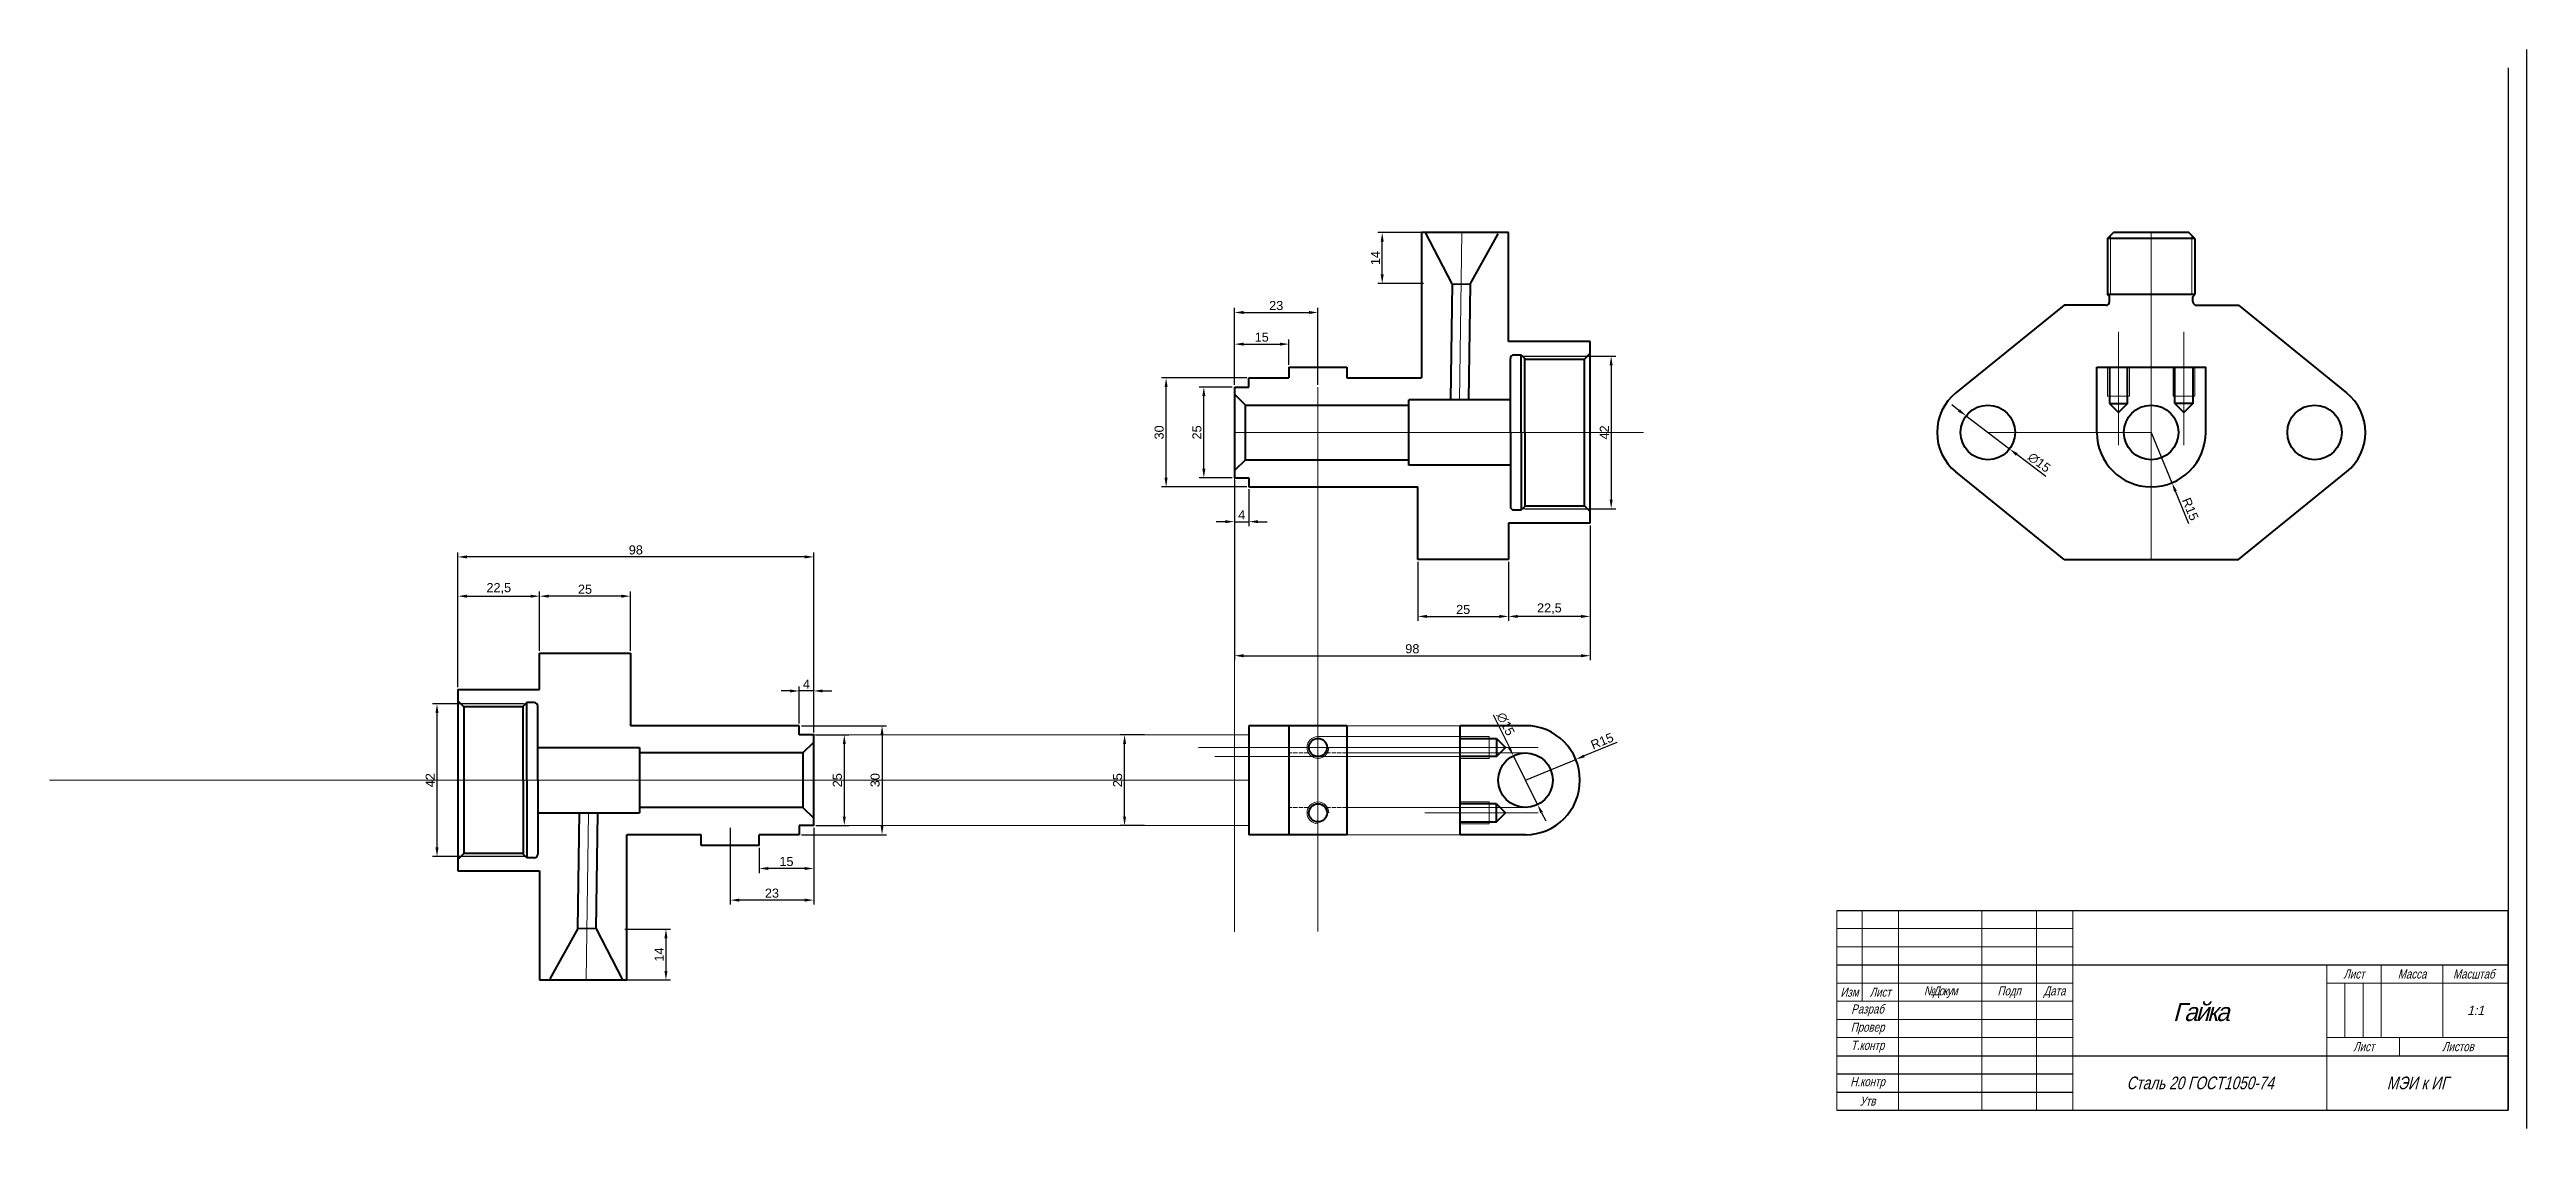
# Model space of a CAD drawing. Header units: millimetres. Extents: x 4220 to 12981, y 2004 to 7022.
# Drawn here: x 4220 to 4902, y 2004 to 2301 of the extents above; entities that cross this region are included whole.
import ezdxf

# ---------------------------------------------------------------- set-up
doc = ezdxf.new("R2010")
doc.units = ezdxf.units.MM
doc.linetypes.add('ACAD_ISO02W100', pattern=[15, 12, -3])
doc.styles.get("Standard").update_dxf_attribs({"font": 'arial.ttf'})
doc.dimstyles.new('ISO-25', dxfattribs={"dimtxt": 2.5, "dimasz": 2.5, "dimexe": 1.25, "dimexo": 0.625, "dimtad": 1, "dimtxsty": 'Standard', "dimcen": 2.5, "dimadec": 0, "dimazin": 0, "dimtfac": 1, "dimtmove": 0, "dimatfit": 3, "dimfxl": 1, "dimarcsym": 0})

msp = doc.modelspace()

# ---------------------------------------------------------------- texts
at = {"lineweight": 9, "attachment_point": 5}
for s, width, insert, char_height in [('{\\Ftxt|c204;\\Q15;\\W0.8;Лист}', 15, (4854.333, 2046.316), 2.5), ('{\\Ftxt|c204;\\Q15;\\W0.8;Масса}', 17, (4870.333, 2046.316), 2.5), ('{\\Ftxt|c204;\\Q15;\\W0.8;Масштаб}', 17, (4887.333, 2046.316), 2.5), ('{\\Ftxt|c204;\\Q15;\\W0.8;Изм}', 7, (4715.338, 2041.308), 2.5), ('{\\Ftxt|c204;\\Q15;\\W0.8;Лист}', 10, (4723.838, 2041.316), 2.5), ('{\\Q15;\\W0.8;\\T0.8;№\\Ftxt|c204;Докум}', 23, (4740.338, 2041.316), 2.5), ('{\\Ftxt|c204;\\Q15;\\W0.8;Подп}', 15, (4759.338, 2041.316), 2.5), ('{\\Ftxt|c204;\\Q15;\\W0.8;Дата}', 10, (4771.838, 2041.316), 2.5), ('{\\Ftxt|c204;\\Q15;\\W0.8;Разраб}', 17, (4720.338, 2036.316), 2.5), ('{\\Ftxt|c204;\\Q15;\\T0.8;Гайка}', 70.2355, (4811.955, 2035.848), 5), ('{\\Ftxt|c204;\\Q15;1:1}', 18.0045, (4887.835, 2036.316), 2.5), ('{\\Ftxt|c204;\\Q15;\\W0.8;Провер}', 17, (4720.338, 2031.316), 2.5), ('{\\Ftxt|c204;\\Q15;\\W0.8;Т.контр}', 17, (4720.338, 2026.316), 2.5), ('{\\Ftxt|c204;\\Q15;\\W0.8;Лист}', 15, (4857.044, 2026.316), 2.5), ('{\\Ftxt|c204;\\Q15;\\W0.8;Листов}', 15, (4882.98, 2026.316), 2.5), ('{\\Ftxt|c204;\\Q15;\\W0.8;Н.контр}', 17, (4720.338, 2016.316), 2.5), ('{\\Ftxt|c204;\\Q15;\\W0.8;Сталь \\Ftxt|c0;20 \\Ftxt|c204;ГОСТ\\Ftxt|c0;1050-74}', 70.2355, (4811.955, 2016.316), 3.5), ('{\\Ftxt|c204;\\Q15;\\W0.8;МЭИ к ИГ}', 50.0045, (4871.835, 2016.316), 3.5), ('{\\Ftxt|c204;\\Q15;\\W0.8;Утв}', 17, (4720.338, 2011.316), 2.5)]:
    msp.add_mtext_dynamic_manual_height_columns(s, width=width, gutter_width=12.5, heights=[0], dxfattribs=dict(at, insert=insert, char_height=char_height))

# ---------------------------------------------------------------- blocks, each defined once
blk = doc.blocks.new('*D64')
at = {"color": 0, "lineweight": -2, "transparency": 16777216}
for p, q in [((4643.93, 2169.79), (4643.93, 2143.52)), ((4621.43, 2159.79), (4621.43, 2143.52)), ((4641.43, 2144.77), (4623.93, 2144.77))]:
    blk.add_line(p, q, dxfattribs=at)
at = {"color": 0, "lineweight": 9, "transparency": 16777216}
for points in [[(4623.93, 2145.18), (4623.93, 2144.35), (4621.43, 2144.77)], [(4641.43, 2145.18), (4641.43, 2144.35), (4643.93, 2144.77)]]:
    blk.add_solid(points, dxfattribs=at)
at = {"layer": 'Defpoints', "color": 0, "lineweight": 9, "transparency": 16777216}
for p in [(4643.93, 2170.42), (4621.43, 2160.42), (4621.43, 2144.77)]:
    blk.add_point(p, dxfattribs=at)
at = {"color": 0, "lineweight": 9, "transparency": 16777216, "insert": (4632.68, 2146.89), "char_height": 2.5, "attachment_point": 5}
blk.add_mtext('22,5', dxfattribs=at)
blk = doc.blocks.new('*D65')
at = {"color": 0, "lineweight": -2, "transparency": 16777216}
for p, q in [((4596.43, 2159.79), (4596.43, 2143.52)), ((4621.43, 2159.79), (4621.43, 2143.52)), ((4598.93, 2144.77), (4618.93, 2144.77))]:
    blk.add_line(p, q, dxfattribs=at)
at = {"color": 0, "lineweight": 9, "transparency": 16777216}
for points in [[(4598.93, 2145.18), (4598.93, 2144.35), (4596.43, 2144.77)], [(4618.93, 2145.18), (4618.93, 2144.35), (4621.43, 2144.77)]]:
    blk.add_solid(points, dxfattribs=at)
at = {"layer": 'Defpoints', "color": 0, "lineweight": 9, "transparency": 16777216}
for p in [(4596.43, 2160.42), (4621.43, 2160.42), (4621.43, 2144.77)]:
    blk.add_point(p, dxfattribs=at)
at = {"color": 0, "lineweight": 9, "transparency": 16777216, "insert": (4608.93, 2146.67), "char_height": 2.5, "attachment_point": 5}
blk.add_mtext('25', dxfattribs=at)
blk = doc.blocks.new('*D66')
at = {"color": 0, "lineweight": -2, "transparency": 16777216}
for p, q in [((4545.93, 2182.29), (4545.93, 2169.6)), ((4549.93, 2179.79), (4549.93, 2169.6)), ((4543.43, 2170.85), (4540.93, 2170.85)), ((4545.93, 2170.85), (4549.93, 2170.85)), ((4552.43, 2170.85), (4554.93, 2170.85))]:
    blk.add_line(p, q, dxfattribs=at)
at = {"color": 0, "lineweight": 9, "transparency": 16777216}
for points in [[(4543.43, 2171.27), (4543.43, 2170.44), (4545.93, 2170.85)], [(4552.43, 2171.27), (4552.43, 2170.44), (4549.93, 2170.85)]]:
    blk.add_solid(points, dxfattribs=at)
at = {"layer": 'Defpoints', "color": 0, "lineweight": 9, "transparency": 16777216}
for p in [(4545.93, 2182.92), (4549.93, 2180.42), (4549.93, 2170.85)]:
    blk.add_point(p, dxfattribs=at)
at = {"color": 0, "lineweight": 9, "transparency": 16777216, "insert": (4547.93, 2172.73), "char_height": 2.5, "attachment_point": 5}
blk.add_mtext('4', dxfattribs=at)
blk = doc.blocks.new('*D67')
at = {"color": 0, "lineweight": -2, "transparency": 16777216}
for p, q in [((4545.3, 2207.92), (4536.24, 2207.92)), ((4537.49, 2185.42), (4537.49, 2205.42)), ((4545.3, 2182.92), (4536.24, 2182.92))]:
    blk.add_line(p, q, dxfattribs=at)
at = {"color": 0, "lineweight": 9, "transparency": 16777216}
for points in [[(4537.08, 2205.42), (4537.91, 2205.42), (4537.49, 2207.92)], [(4537.08, 2185.42), (4537.91, 2185.42), (4537.49, 2182.92)]]:
    blk.add_solid(points, dxfattribs=at)
at = {"layer": 'Defpoints', "color": 0, "lineweight": 9, "transparency": 16777216}
for p in [(4537.49, 2207.92), (4545.93, 2207.92), (4545.93, 2182.92)]:
    blk.add_point(p, dxfattribs=at)
at = {"color": 0, "lineweight": 9, "transparency": 16777216, "insert": (4535.59, 2195.42), "char_height": 2.5, "attachment_point": 5, "rotation": 90}
blk.add_mtext('25', dxfattribs=at)
blk = doc.blocks.new('*D59')
at = {"color": 0, "lineweight": -2, "transparency": 16777216}
for p, q in [((4545.93, 2182.29), (4545.93, 2132.7)), ((4643.93, 2169.79), (4643.93, 2132.7)), ((4548.43, 2133.95), (4641.43, 2133.95))]:
    blk.add_line(p, q, dxfattribs=at)
at = {"color": 0, "lineweight": 9, "transparency": 16777216}
for points in [[(4548.43, 2134.37), (4548.43, 2133.53), (4545.93, 2133.95)], [(4641.43, 2134.37), (4641.43, 2133.53), (4643.93, 2133.95)]]:
    blk.add_solid(points, dxfattribs=at)
at = {"layer": 'Defpoints', "color": 0, "lineweight": 9, "transparency": 16777216}
for p in [(4545.93, 2182.92), (4643.93, 2170.42), (4643.93, 2133.95)]:
    blk.add_point(p, dxfattribs=at)
at = {"color": 0, "lineweight": 9, "transparency": 16777216, "insert": (4594.93, 2135.85), "char_height": 2.5, "attachment_point": 5}
blk.add_mtext('98', dxfattribs=at)
blk = doc.blocks.new('*D68')
at = {"color": 0, "lineweight": -2, "transparency": 16777216}
for p, q in [((4549.3, 2210.42), (4525.85, 2210.42)), ((4527.1, 2182.92), (4527.1, 2207.92)), ((4549.3, 2180.42), (4525.85, 2180.42))]:
    blk.add_line(p, q, dxfattribs=at)
at = {"color": 0, "lineweight": 9, "transparency": 16777216}
for points in [[(4526.68, 2207.92), (4527.51, 2207.92), (4527.1, 2210.42)], [(4526.68, 2182.92), (4527.51, 2182.92), (4527.1, 2180.42)]]:
    blk.add_solid(points, dxfattribs=at)
at = {"layer": 'Defpoints', "color": 0, "lineweight": 9, "transparency": 16777216}
for p in [(4527.1, 2210.42), (4549.93, 2210.42), (4549.93, 2180.42)]:
    blk.add_point(p, dxfattribs=at)
at = {"color": 0, "lineweight": 9, "transparency": 16777216, "insert": (4525.19, 2195.42), "char_height": 2.5, "attachment_point": 5, "rotation": 90}
blk.add_mtext('30', dxfattribs=at)
blk = doc.blocks.new('*D60')
at = {"color": 0, "lineweight": -2, "transparency": 16777216}
for p, q in [((4545.93, 2208.54), (4545.93, 2220.98)), ((4548.43, 2219.73), (4558.43, 2219.73)), ((4560.93, 2214.04), (4560.93, 2220.98))]:
    blk.add_line(p, q, dxfattribs=at)
at = {"color": 0, "lineweight": 9, "transparency": 16777216}
for points in [[(4548.43, 2220.14), (4548.43, 2219.31), (4545.93, 2219.73)], [(4558.43, 2220.14), (4558.43, 2219.31), (4560.93, 2219.73)]]:
    blk.add_solid(points, dxfattribs=at)
at = {"layer": 'Defpoints', "color": 0, "lineweight": 9, "transparency": 16777216}
for p in [(4560.93, 2219.73), (4560.93, 2213.42), (4545.93, 2207.92)]:
    blk.add_point(p, dxfattribs=at)
at = {"color": 0, "lineweight": 9, "transparency": 16777216, "insert": (4553.43, 2221.63), "char_height": 2.5, "attachment_point": 5}
blk.add_mtext('15', dxfattribs=at)
blk = doc.blocks.new('*D61')
at = {"color": 0, "lineweight": -2, "transparency": 16777216}
for p, q in [((4625.9, 2216.42), (4650.95, 2216.42)), ((4649.7, 2213.92), (4649.7, 2176.92)), ((4625.9, 2174.42), (4650.95, 2174.42))]:
    blk.add_line(p, q, dxfattribs=at)
at = {"color": 0, "lineweight": 9, "transparency": 16777216}
for points in [[(4649.28, 2213.92), (4650.11, 2213.92), (4649.7, 2216.42)], [(4649.28, 2176.92), (4650.11, 2176.92), (4649.7, 2174.42)]]:
    blk.add_solid(points, dxfattribs=at)
at = {"layer": 'Defpoints', "color": 0, "lineweight": 9, "transparency": 16777216}
for p in [(4625.28, 2216.42), (4625.28, 2174.42), (4649.7, 2174.42)]:
    blk.add_point(p, dxfattribs=at)
at = {"color": 0, "lineweight": 9, "transparency": 16777216, "insert": (4647.82, 2195.42), "char_height": 2.5, "attachment_point": 5, "rotation": 90}
blk.add_mtext('42', dxfattribs=at)
blk = doc.blocks.new('*D62')
at = {"color": 0, "lineweight": -2, "transparency": 16777216}
for p, q in [((4597.97, 2250.42), (4585.38, 2250.42)), ((4586.63, 2238.92), (4586.63, 2247.92)), ((4597.97, 2236.42), (4585.38, 2236.42))]:
    blk.add_line(p, q, dxfattribs=at)
at = {"color": 0, "lineweight": 9, "transparency": 16777216}
for points in [[(4586.21, 2247.92), (4587.04, 2247.92), (4586.63, 2250.42)], [(4586.21, 2238.92), (4587.04, 2238.92), (4586.63, 2236.42)]]:
    blk.add_solid(points, dxfattribs=at)
at = {"layer": 'Defpoints', "color": 0, "lineweight": 9, "transparency": 16777216}
for p in [(4586.63, 2250.42), (4598.59, 2250.42), (4598.59, 2236.42)]:
    blk.add_point(p, dxfattribs=at)
at = {"color": 0, "lineweight": 9, "transparency": 16777216, "insert": (4584.75, 2243.42), "char_height": 2.5, "attachment_point": 5, "rotation": 90}
blk.add_mtext('14', dxfattribs=at)
blk = doc.blocks.new('*D63')
at = {"color": 0, "lineweight": -2, "transparency": 16777216}
for p, q in [((4545.93, 2208.54), (4545.93, 2229.69)), ((4548.43, 2228.44), (4566.43, 2228.44)), ((4568.93, 2208.54), (4568.93, 2229.69))]:
    blk.add_line(p, q, dxfattribs=at)
at = {"color": 0, "lineweight": 9, "transparency": 16777216}
for points in [[(4548.43, 2228.85), (4548.43, 2228.02), (4545.93, 2228.44)], [(4566.43, 2228.85), (4566.43, 2228.02), (4568.93, 2228.44)]]:
    blk.add_solid(points, dxfattribs=at)
at = {"layer": 'Defpoints', "color": 0, "lineweight": 9, "transparency": 16777216}
for p in [(4568.93, 2228.44), (4545.93, 2207.92), (4568.93, 2207.92)]:
    blk.add_point(p, dxfattribs=at)
at = {"color": 0, "lineweight": 9, "transparency": 16777216, "insert": (4557.43, 2230.34), "char_height": 2.5, "attachment_point": 5}
blk.add_mtext('23', dxfattribs=at)
blk = doc.blocks.new('*D69')
at = {"color": 0, "lineweight": -2, "transparency": 16777216}
for p, q in [((4798.47, 2195.42), (4804.19, 2181.55)), ((4808.85, 2170.23), (4805.14, 2179.24))]:
    blk.add_line(p, q, dxfattribs=at)
at = {"color": 0, "lineweight": 9, "transparency": 16777216}
blk.add_solid([(4805.52, 2179.4), (4804.75, 2179.08), (4804.19, 2181.55)], dxfattribs=at)
at = {"layer": 'Defpoints', "color": 0, "lineweight": 9, "transparency": 16777216}
for p in [(4798.47, 2195.42), (4804.19, 2181.55)]:
    blk.add_point(p, dxfattribs=at)
at = {"color": 0, "lineweight": 9, "transparency": 16777216, "insert": (4809.23, 2174.31), "char_height": 2.5, "attachment_point": 5, "rotation": 292.40279}
blk.add_mtext('R15', dxfattribs=at)
blk = doc.blocks.new('*D70')
at = {"color": 0, "lineweight": -2, "transparency": 16777216}
for p, q in [((4651.28, 2110.07), (4642.28, 2106.35)), ((4626.1, 2099.68), (4639.96, 2105.4))]:
    blk.add_line(p, q, dxfattribs=at)
at = {"color": 0, "lineweight": 9, "transparency": 16777216}
blk.add_solid([(4642.12, 2106.74), (4642.43, 2105.97), (4639.96, 2105.4)], dxfattribs=at)
at = {"layer": 'Defpoints', "color": 0, "lineweight": 9, "transparency": 16777216}
for p in [(4639.96, 2105.4), (4626.1, 2099.68)]:
    blk.add_point(p, dxfattribs=at)
at = {"color": 0, "lineweight": 9, "transparency": 16777216, "insert": (4647.21, 2110.44), "char_height": 2.5, "attachment_point": 5, "rotation": 22.40279}
blk.add_mtext('R15', dxfattribs=at)
blk = doc.blocks.new('*D71')
at = {"color": 0, "lineweight": -2, "transparency": 16777216}
for p, q in [((4617.17, 2117.66), (4621.65, 2108.64)), ((4629.43, 2092.97), (4622.76, 2106.4)), ((4630.55, 2090.73), (4631.66, 2088.49))]:
    blk.add_line(p, q, dxfattribs=at)
at = {"color": 0, "lineweight": 9, "transparency": 16777216}
for points in [[(4622.02, 2108.82), (4621.27, 2108.45), (4622.76, 2106.4)], [(4630.92, 2090.91), (4630.17, 2090.54), (4629.43, 2092.97)]]:
    blk.add_solid(points, dxfattribs=at)
at = {"layer": 'Defpoints', "color": 0, "lineweight": 9, "transparency": 16777216}
for p in [(4622.76, 2106.4), (4629.43, 2092.97)]:
    blk.add_point(p, dxfattribs=at)
at = {"color": 0, "lineweight": 9, "transparency": 16777216, "insert": (4620.61, 2115.14), "char_height": 2.5, "attachment_point": 5, "rotation": 296.42338}
blk.add_mtext('∅15', dxfattribs=at)
blk = doc.blocks.new('*D72')
at = {"color": 0, "lineweight": -2, "transparency": 16777216}
for p, q in [((4745.51, 2201.48), (4743.53, 2202.99)), ((4747.5, 2199.96), (4759.43, 2190.87)), ((4769.43, 2183.26), (4761.42, 2189.36))]:
    blk.add_line(p, q, dxfattribs=at)
at = {"color": 0, "lineweight": 9, "transparency": 16777216}
for points in [[(4745.77, 2201.81), (4745.26, 2201.15), (4747.5, 2199.96)], [(4761.68, 2189.69), (4761.17, 2189.03), (4759.43, 2190.87)]]:
    blk.add_solid(points, dxfattribs=at)
at = {"layer": 'Defpoints', "color": 0, "lineweight": 9, "transparency": 16777216}
for p in [(4747.5, 2199.96), (4759.43, 2190.87)]:
    blk.add_point(p, dxfattribs=at)
at = {"color": 0, "lineweight": 9, "transparency": 16777216, "insert": (4767.62, 2187.12), "char_height": 2.5, "attachment_point": 5, "rotation": 322.69469}
blk.add_mtext('∅15', dxfattribs=at)
blk = doc.blocks.new('*D78')
at = {"color": 0, "lineweight": -2, "transparency": 16777216}
for p, q in [((4332.02, 2125.31), (4332.02, 2151.59)), ((4334.52, 2150.34), (4352.02, 2150.34)), ((4354.52, 2135.31), (4354.52, 2151.59))]:
    blk.add_line(p, q, dxfattribs=at)
at = {"color": 0, "lineweight": 9, "transparency": 16777216}
for points in [[(4334.52, 2150.75), (4334.52, 2149.92), (4332.02, 2150.34)], [(4352.02, 2150.75), (4352.02, 2149.92), (4354.52, 2150.34)]]:
    blk.add_solid(points, dxfattribs=at)
at = {"layer": 'Defpoints', "color": 0, "lineweight": 9, "transparency": 16777216}
for p in [(4354.52, 2150.34), (4354.52, 2134.68), (4332.02, 2124.68)]:
    blk.add_point(p, dxfattribs=at)
at = {"color": 0, "lineweight": 9, "transparency": 16777216, "insert": (4343.27, 2152.46), "char_height": 2.5, "attachment_point": 5}
blk.add_mtext('22,5', dxfattribs=at)
blk = doc.blocks.new('*D79')
at = {"color": 0, "lineweight": -2, "transparency": 16777216}
for p, q in [((4354.52, 2135.31), (4354.52, 2151.59)), ((4377.02, 2150.34), (4357.02, 2150.34)), ((4379.52, 2135.31), (4379.52, 2151.59))]:
    blk.add_line(p, q, dxfattribs=at)
at = {"color": 0, "lineweight": 9, "transparency": 16777216}
for points in [[(4357.02, 2150.75), (4357.02, 2149.92), (4354.52, 2150.34)], [(4377.02, 2150.75), (4377.02, 2149.92), (4379.52, 2150.34)]]:
    blk.add_solid(points, dxfattribs=at)
at = {"layer": 'Defpoints', "color": 0, "lineweight": 9, "transparency": 16777216}
for p in [(4354.52, 2150.34), (4354.52, 2134.68), (4379.52, 2134.68)]:
    blk.add_point(p, dxfattribs=at)
at = {"color": 0, "lineweight": 9, "transparency": 16777216, "insert": (4367.02, 2152.24), "char_height": 2.5, "attachment_point": 5}
blk.add_mtext('25', dxfattribs=at)
blk = doc.blocks.new('*D80')
at = {"color": 0, "lineweight": -2, "transparency": 16777216}
for p, q in [((4423.52, 2124.25), (4421.02, 2124.25)), ((4426.02, 2115.31), (4426.02, 2125.5)), ((4430.02, 2124.25), (4426.02, 2124.25)), ((4430.02, 2112.81), (4430.02, 2125.5)), ((4432.52, 2124.25), (4435.02, 2124.25))]:
    blk.add_line(p, q, dxfattribs=at)
at = {"color": 0, "lineweight": 9, "transparency": 16777216}
for points in [[(4423.52, 2124.66), (4423.52, 2123.83), (4426.02, 2124.25)], [(4432.52, 2124.66), (4432.52, 2123.83), (4430.02, 2124.25)]]:
    blk.add_solid(points, dxfattribs=at)
at = {"layer": 'Defpoints', "color": 0, "lineweight": 9, "transparency": 16777216}
for p in [(4426.02, 2124.25), (4426.02, 2114.68), (4430.02, 2112.18)]:
    blk.add_point(p, dxfattribs=at)
at = {"color": 0, "lineweight": 9, "transparency": 16777216, "insert": (4428.02, 2126.12), "char_height": 2.5, "attachment_point": 5}
blk.add_mtext('4', dxfattribs=at)
blk = doc.blocks.new('*D81')
at = {"color": 0, "lineweight": -2, "transparency": 16777216}
for p, q in [((4430.64, 2112.18), (4439.7, 2112.18)), ((4438.45, 2109.68), (4438.45, 2089.68)), ((4430.64, 2087.18), (4439.7, 2087.18))]:
    blk.add_line(p, q, dxfattribs=at)
at = {"color": 0, "lineweight": 9, "transparency": 16777216}
for points in [[(4438.03, 2109.68), (4438.87, 2109.68), (4438.45, 2112.18)], [(4438.03, 2089.68), (4438.87, 2089.68), (4438.45, 2087.18)]]:
    blk.add_solid(points, dxfattribs=at)
at = {"layer": 'Defpoints', "color": 0, "lineweight": 9, "transparency": 16777216}
for p in [(4430.02, 2112.18), (4430.02, 2087.18), (4438.45, 2087.18)]:
    blk.add_point(p, dxfattribs=at)
at = {"color": 0, "lineweight": 9, "transparency": 16777216, "insert": (4436.55, 2099.68), "char_height": 2.5, "attachment_point": 5, "rotation": 90}
blk.add_mtext('25', dxfattribs=at)
blk = doc.blocks.new('*D73')
at = {"color": 0, "lineweight": -2, "transparency": 16777216}
for p, q in [((4332.02, 2125.31), (4332.02, 2162.4)), ((4427.52, 2161.15), (4334.52, 2161.15)), ((4430.02, 2112.81), (4430.02, 2162.4))]:
    blk.add_line(p, q, dxfattribs=at)
at = {"color": 0, "lineweight": 9, "transparency": 16777216}
for points in [[(4334.52, 2161.57), (4334.52, 2160.73), (4332.02, 2161.15)], [(4427.52, 2161.57), (4427.52, 2160.73), (4430.02, 2161.15)]]:
    blk.add_solid(points, dxfattribs=at)
at = {"layer": 'Defpoints', "color": 0, "lineweight": 9, "transparency": 16777216}
for p in [(4332.02, 2161.15), (4332.02, 2124.68), (4430.02, 2112.18)]:
    blk.add_point(p, dxfattribs=at)
at = {"color": 0, "lineweight": 9, "transparency": 16777216, "insert": (4381.02, 2163.05), "char_height": 2.5, "attachment_point": 5}
blk.add_mtext('98', dxfattribs=at)
blk = doc.blocks.new('*D82')
at = {"color": 0, "lineweight": -2, "transparency": 16777216}
for p, q in [((4426.64, 2114.68), (4450.1, 2114.68)), ((4448.85, 2112.18), (4448.85, 2087.18)), ((4426.64, 2084.68), (4450.1, 2084.68))]:
    blk.add_line(p, q, dxfattribs=at)
at = {"color": 0, "lineweight": 9, "transparency": 16777216}
for points in [[(4448.43, 2112.18), (4449.27, 2112.18), (4448.85, 2114.68)], [(4448.43, 2087.18), (4449.27, 2087.18), (4448.85, 2084.68)]]:
    blk.add_solid(points, dxfattribs=at)
at = {"layer": 'Defpoints', "color": 0, "lineweight": 9, "transparency": 16777216}
for p in [(4426.02, 2114.68), (4426.02, 2084.68), (4448.85, 2084.68)]:
    blk.add_point(p, dxfattribs=at)
at = {"color": 0, "lineweight": 9, "transparency": 16777216, "insert": (4446.95, 2099.68), "char_height": 2.5, "attachment_point": 5, "rotation": 90}
blk.add_mtext('30', dxfattribs=at)
blk = doc.blocks.new('*D74')
at = {"color": 0, "lineweight": -2, "transparency": 16777216}
for p, q in [((4430.02, 2086.56), (4430.02, 2074.13)), ((4415.02, 2081.06), (4415.02, 2074.13)), ((4427.52, 2075.38), (4417.52, 2075.38))]:
    blk.add_line(p, q, dxfattribs=at)
at = {"color": 0, "lineweight": 9, "transparency": 16777216}
for points in [[(4417.52, 2075.79), (4417.52, 2074.96), (4415.02, 2075.38)], [(4427.52, 2075.79), (4427.52, 2074.96), (4430.02, 2075.38)]]:
    blk.add_solid(points, dxfattribs=at)
at = {"layer": 'Defpoints', "color": 0, "lineweight": 9, "transparency": 16777216}
for p in [(4415.02, 2081.68), (4430.02, 2087.18), (4415.02, 2075.38)]:
    blk.add_point(p, dxfattribs=at)
at = {"color": 0, "lineweight": 9, "transparency": 16777216, "insert": (4422.52, 2077.28), "char_height": 2.5, "attachment_point": 5}
blk.add_mtext('15', dxfattribs=at)
blk = doc.blocks.new('*D75')
at = {"color": 0, "lineweight": -2, "transparency": 16777216}
for p, q in [((4350.04, 2120.68), (4325, 2120.68)), ((4326.25, 2081.18), (4326.25, 2118.18)), ((4350.04, 2078.68), (4325, 2078.68))]:
    blk.add_line(p, q, dxfattribs=at)
at = {"color": 0, "lineweight": 9, "transparency": 16777216}
for points in [[(4325.83, 2118.18), (4326.67, 2118.18), (4326.25, 2120.68)], [(4325.83, 2081.18), (4326.67, 2081.18), (4326.25, 2078.68)]]:
    blk.add_solid(points, dxfattribs=at)
at = {"layer": 'Defpoints', "color": 0, "lineweight": 9, "transparency": 16777216}
for p in [(4326.25, 2120.68), (4350.67, 2120.68), (4350.67, 2078.68)]:
    blk.add_point(p, dxfattribs=at)
at = {"color": 0, "lineweight": 9, "transparency": 16777216, "insert": (4324.37, 2099.68), "char_height": 2.5, "attachment_point": 5, "rotation": 90}
blk.add_mtext('42', dxfattribs=at)
blk = doc.blocks.new('*D76')
at = {"color": 0, "lineweight": -2, "transparency": 16777216}
for p, q in [((4377.98, 2058.68), (4390.57, 2058.68)), ((4389.32, 2056.18), (4389.32, 2047.18)), ((4377.98, 2044.68), (4390.57, 2044.68))]:
    blk.add_line(p, q, dxfattribs=at)
at = {"color": 0, "lineweight": 9, "transparency": 16777216}
for points in [[(4388.9, 2056.18), (4389.74, 2056.18), (4389.32, 2058.68)], [(4388.9, 2047.18), (4389.74, 2047.18), (4389.32, 2044.68)]]:
    blk.add_solid(points, dxfattribs=at)
at = {"layer": 'Defpoints', "color": 0, "lineweight": 9, "transparency": 16777216}
for p in [(4377.35, 2058.68), (4377.35, 2044.68), (4389.32, 2044.68)]:
    blk.add_point(p, dxfattribs=at)
at = {"color": 0, "lineweight": 9, "transparency": 16777216, "insert": (4387.44, 2051.68), "char_height": 2.5, "attachment_point": 5, "rotation": 90}
blk.add_mtext('14', dxfattribs=at)
blk = doc.blocks.new('*D77')
at = {"color": 0, "lineweight": -2, "transparency": 16777216}
for p, q in [((4407.02, 2086.56), (4407.02, 2065.42)), ((4430.02, 2086.56), (4430.02, 2065.42)), ((4427.52, 2066.67), (4409.52, 2066.67))]:
    blk.add_line(p, q, dxfattribs=at)
at = {"color": 0, "lineweight": 9, "transparency": 16777216}
for points in [[(4409.52, 2067.08), (4409.52, 2066.25), (4407.02, 2066.67)], [(4427.52, 2067.08), (4427.52, 2066.25), (4430.02, 2066.67)]]:
    blk.add_solid(points, dxfattribs=at)
at = {"layer": 'Defpoints', "color": 0, "lineweight": 9, "transparency": 16777216}
for p in [(4407.02, 2087.18), (4430.02, 2087.18), (4407.02, 2066.67)]:
    blk.add_point(p, dxfattribs=at)
at = {"color": 0, "lineweight": 9, "transparency": 16777216, "insert": (4418.52, 2068.57), "char_height": 2.5, "attachment_point": 5}
blk.add_mtext('23', dxfattribs=at)
blk = doc.blocks.new('*D83')
at = {"color": 0, "lineweight": -2, "transparency": 16777216}
for p, q in [((4521.14, 2112.18), (4514.4, 2112.18)), ((4515.65, 2089.68), (4515.65, 2109.68)), ((4521.14, 2087.18), (4514.4, 2087.18))]:
    blk.add_line(p, q, dxfattribs=at)
at = {"color": 0, "lineweight": 9, "transparency": 16777216}
for points in [[(4515.24, 2109.68), (4516.07, 2109.68), (4515.65, 2112.18)], [(4515.24, 2089.68), (4516.07, 2089.68), (4515.65, 2087.18)]]:
    blk.add_solid(points, dxfattribs=at)
at = {"layer": 'Defpoints', "color": 0, "lineweight": 9, "transparency": 16777216}
for p in [(4515.65, 2112.18), (4521.76, 2112.18), (4521.76, 2087.18)]:
    blk.add_point(p, dxfattribs=at)
at = {"color": 0, "lineweight": 9, "transparency": 16777216, "insert": (4513.75, 2099.68), "char_height": 2.5, "attachment_point": 5, "rotation": 90}
blk.add_mtext('25', dxfattribs=at)

# ---------------------------------------------------------------- dimensions: what is measured, and where the dimension line sits
at = {"lineweight": 9}
for base, p1, p2, angle, picture, middle in [((4586.627, 2250.419), (4598.595, 2236.419), (4598.595, 2250.419), 90, '*D62', (4584.747, 2243.419)), ((4649.695, 2174.419), (4625.277, 2216.419), (4625.277, 2174.419), 90, '*D61', (4647.815, 2195.419)), ((4527.097, 2210.419), (4549.927, 2180.419), (4549.927, 2210.419), 90, '*D68', (4525.195, 2195.419)), ((4537.495, 2207.919), (4545.927, 2182.919), (4545.927, 2207.919), 90, '*D67', (4535.593, 2195.419)), ((4332.019, 2161.151), (4430.019, 2112.184), (4332.019, 2124.684), 180, '*D73', (4381.019, 2163.053)), ((4354.519, 2150.337), (4332.019, 2124.684), (4354.519, 2134.684), 180, '*D78', (4343.269, 2152.464)), ((4354.519, 2150.337), (4379.519, 2134.684), (4354.519, 2134.684), 180, '*D79', (4367.019, 2152.238)), ((4426.019, 2124.248), (4430.019, 2112.184), (4426.019, 2114.684), 180, '*D80', (4428.019, 2126.123)), ((4326.251, 2120.684), (4350.669, 2078.684), (4350.669, 2120.684), 270, '*D75', (4324.371, 2099.684)), ((4448.849, 2084.684), (4426.019, 2114.684), (4426.019, 2084.684), 270, '*D82', (4446.947, 2099.684)), ((4438.451, 2087.184), (4430.019, 2112.184), (4430.019, 2087.184), 270, '*D81', (4436.55, 2099.684)), ((4515.652, 2112.184), (4521.765, 2087.184), (4521.765, 2112.184), 90, '*D83', (4513.751, 2099.684)), ((4407.019, 2066.667), (4430.019, 2087.184), (4407.019, 2087.184), 180, '*D77', (4418.519, 2068.569)), ((4415.019, 2075.378), (4430.019, 2087.184), (4415.019, 2081.684), 180, '*D74', (4422.519, 2077.279)), ((4389.319, 2044.684), (4377.351, 2058.684), (4377.351, 2044.684), 270, '*D76', (4387.439, 2051.684))]:
    dim = msp.add_linear_dim(base=base, p1=p1, p2=p2, angle=angle, dimstyle='ISO-25', dxfattribs=at)
    dim.commit()
    dim.dimension.update_dxf_attribs({"geometry": picture, "text_midpoint": middle})
for base, p1, p2, picture, middle in [((4568.927, 2228.436), (4545.927, 2207.919), (4568.927, 2207.919), '*D63', (4557.427, 2230.339)), ((4560.927, 2219.725), (4545.927, 2207.919), (4560.927, 2213.419), '*D60', (4553.427, 2221.627)), ((4549.927, 2170.855), (4545.927, 2182.919), (4549.927, 2180.419), '*D66', (4547.927, 2172.73)), ((4643.927, 2133.952), (4545.927, 2182.919), (4643.927, 2170.419), '*D59', (4594.927, 2135.853)), ((4621.427, 2144.766), (4643.927, 2170.419), (4621.427, 2160.419), '*D64', (4632.677, 2146.894)), ((4621.427, 2144.766), (4596.427, 2160.419), (4621.427, 2160.419), '*D65', (4608.927, 2146.668))]:
    dim = msp.add_linear_dim(base=base, p1=p1, p2=p2, dimstyle='ISO-25', dxfattribs=at)
    dim.commit()
    dim.dimension.update_dxf_attribs({"geometry": picture, "text_midpoint": middle})
for p1, p2, picture, middle in [((4747.503, 2199.965), (4759.435, 2190.874), '*D72', (4767.617, 2187.117)), ((4629.434, 2092.967), (4622.759, 2106.4), '*D71', (4620.615, 2115.145))]:
    dim = msp.add_diameter_dim_2p(p1=p1, p2=p2, dimstyle='ISO-25', dxfattribs=at)
    dim.commit()
    dim.dimension.update_dxf_attribs({"geometry": picture, "text_midpoint": middle})
for center, mpoint, picture, middle in [((4798.469, 2195.419), (4804.186, 2181.551), '*D69', (4809.229, 2174.305)), ((4626.096, 2099.684), (4639.964, 2105.4), '*D70', (4647.21, 2110.444))]:
    dim = msp.add_radius_dim(center=center, mpoint=mpoint, dimstyle='ISO-25', dxfattribs=at)
    dim.commit()
    dim.dimension.update_dxf_attribs({"geometry": picture, "text_midpoint": middle})

# ---------------------------------------------------------------- linework, layer by layer
for p, q in [((4901.838, 2300.816), (4901.838, 2003.816)), ((4896.838, 2295.816), (4896.838, 2008.816)), ((4711.838, 2063.816), (4896.838, 2063.816)), ((4896.838, 2008.816), (4896.838, 2063.816)), ((4711.838, 2048.816), (4896.838, 2048.816)), ((4711.838, 2023.816), (4896.838, 2023.816)), ((4711.838, 2018.816), (4776.838, 2018.816)), ((4711.838, 2013.816), (4776.838, 2013.816)), ((4711.838, 2008.816), (4896.838, 2008.816)), ((4711.838, 2008.816), (4896.838, 2008.816))]:
    msp.add_line(p, q)
at = {"lineweight": 40}
for p, q in [((4621.427, 2250.419), (4597.427, 2250.419)), ((4597.427, 2250.419), (4597.427, 2210.419)), ((4605.89, 2236.313), (4598.595, 2250.419)), ((4610.889, 2236.241), (4618.59, 2250.129)), ((4621.427, 2220.419), (4621.427, 2250.419)), ((4786.469, 2248.819), (4788.069, 2250.419)), ((4810.469, 2248.819), (4786.469, 2248.819)), ((4786.469, 2248.819), (4786.469, 2233.419)), ((4808.869, 2250.419), (4788.069, 2250.419)), ((4810.469, 2248.819), (4808.869, 2250.419)), ((4810.469, 2248.819), (4810.469, 2233.419)), ((4605.89, 2236.313), (4605.427, 2204.455)), ((4605.89, 2236.313), (4610.889, 2236.241)), ((4610.889, 2236.241), (4610.426, 2204.383)), ((4786.823, 2233.066), (4786.469, 2233.419)), ((4810.469, 2233.419), (4786.469, 2233.419)), ((4786.969, 2231.419), (4786.969, 2232.712)), ((4809.969, 2231.419), (4809.969, 2232.712)), ((4810.116, 2233.066), (4810.469, 2233.419)), ((4774.469, 2230.419), (4744.663, 2206.303)), ((4785.969, 2230.419), (4774.469, 2230.419)), ((4810.969, 2230.419), (4822.469, 2230.419)), ((4822.469, 2230.419), (4852.275, 2206.303)), ((4643.927, 2220.419), (4621.427, 2220.419)), ((4643.927, 2170.419), (4643.927, 2220.419)), ((4560.927, 2213.419), (4560.927, 2210.419)), ((4560.927, 2213.419), (4576.927, 2213.419)), ((4576.927, 2213.419), (4576.927, 2210.419)), ((4621.927, 2195.419), (4621.927, 2215.769)), ((4622.927, 2216.769), (4624.927, 2216.769)), ((4624.927, 2195.419), (4624.927, 2216.769)), ((4624.927, 2216.769), (4625.927, 2215.769)), ((4625.927, 2195.419), (4625.927, 2215.769)), ((4625.927, 2215.619), (4642.327, 2215.619)), ((4642.327, 2215.619), (4643.927, 2217.219)), ((4642.327, 2175.219), (4642.327, 2215.619)), ((4783.469, 2213.419), (4813.469, 2213.419)), ((4783.469, 2195.419), (4783.469, 2213.419)), ((4786.969, 2213.419), (4786.969, 2203.419)), ((4791.969, 2203.419), (4791.969, 2213.419)), ((4804.969, 2203.419), (4804.969, 2213.419)), ((4809.969, 2213.419), (4809.969, 2203.419)), ((4813.469, 2195.419), (4813.469, 2213.419)), ((4545.927, 2207.919), (4545.927, 2182.919)), ((4545.927, 2207.919), (4549.927, 2207.919)), ((4548.927, 2202.919), (4545.927, 2205.919)), ((4549.927, 2207.919), (4549.927, 2210.419)), ((4549.927, 2210.419), (4560.927, 2210.419)), ((4576.927, 2210.419), (4597.427, 2210.419)), ((4621.927, 2204.419), (4593.927, 2204.419)), ((4593.927, 2186.419), (4593.927, 2204.419)), ((4548.927, 2202.919), (4593.927, 2202.919)), ((4548.927, 2187.919), (4548.927, 2202.919)), ((4786.969, 2203.419), (4791.969, 2203.419)), ((4786.969, 2203.419), (4789.469, 2200.919)), ((4791.969, 2203.419), (4789.469, 2200.919)), ((4809.969, 2203.419), (4804.969, 2203.419)), ((4804.969, 2203.419), (4807.469, 2200.919)), ((4809.969, 2203.419), (4807.469, 2200.919)), ((4621.927, 2195.419), (4621.927, 2175.069)), ((4624.927, 2195.419), (4624.927, 2174.069)), ((4625.927, 2195.419), (4625.927, 2175.069)), ((4548.927, 2187.919), (4545.927, 2184.919)), ((4548.927, 2187.919), (4593.927, 2187.919)), ((4621.927, 2186.419), (4593.927, 2186.419)), ((4774.469, 2160.419), (4744.663, 2184.536)), ((4822.469, 2160.419), (4852.275, 2184.536)), ((4545.927, 2182.919), (4549.927, 2182.919)), ((4549.927, 2182.919), (4549.927, 2180.419)), ((4549.927, 2180.419), (4596.427, 2180.419)), ((4596.427, 2160.419), (4596.427, 2180.419)), ((4643.927, 2170.419), (4621.427, 2170.419)), ((4621.427, 2170.419), (4621.427, 2160.419)), ((4622.927, 2174.069), (4624.927, 2174.069)), ((4624.927, 2174.069), (4625.927, 2175.069)), ((4625.927, 2175.219), (4642.327, 2175.219)), ((4642.327, 2175.219), (4643.927, 2173.619)), ((4621.427, 2160.419), (4596.427, 2160.419)), ((4774.469, 2160.419), (4822.469, 2160.419)), ((4354.519, 2124.684), (4354.519, 2134.684)), ((4354.519, 2134.684), (4379.519, 2134.684)), ((4379.519, 2134.684), (4379.519, 2114.684)), ((4332.019, 2124.684), (4332.019, 2074.684)), ((4332.019, 2124.684), (4354.519, 2124.684)), ((4333.619, 2119.884), (4332.019, 2121.484)), ((4333.619, 2119.884), (4333.619, 2079.484)), ((4350.019, 2119.884), (4333.619, 2119.884)), ((4351.019, 2121.034), (4350.019, 2120.034)), ((4350.019, 2099.684), (4350.019, 2120.034)), ((4351.019, 2099.684), (4351.019, 2121.034)), ((4353.019, 2121.034), (4351.019, 2121.034)), ((4354.019, 2099.684), (4354.019, 2120.034)), ((4354.019, 2108.684), (4382.019, 2108.684)), ((4426.019, 2114.684), (4379.519, 2114.684)), ((4382.019, 2108.684), (4382.019, 2090.684)), ((4426.019, 2112.184), (4426.019, 2114.684)), ((4430.019, 2112.184), (4426.019, 2112.184)), ((4427.019, 2107.184), (4430.019, 2110.184)), ((4430.019, 2087.184), (4430.019, 2112.184)), ((4549.927, 2114.684), (4549.927, 2084.684)), ((4576.927, 2114.684), (4549.927, 2114.684)), ((4560.927, 2114.684), (4560.927, 2084.684)), ((4576.927, 2114.684), (4576.927, 2084.684)), ((4608.096, 2084.684), (4608.096, 2114.684)), ((4626.096, 2114.684), (4608.096, 2114.684)), ((4608.096, 2111.184), (4618.096, 2111.184)), ((4618.096, 2111.184), (4618.096, 2106.184)), ((4618.096, 2111.184), (4620.596, 2108.684)), ((4618.096, 2106.184), (4620.596, 2108.684)), ((4427.019, 2107.184), (4382.019, 2107.184)), ((4427.019, 2107.184), (4427.019, 2092.184)), ((4618.096, 2106.184), (4608.096, 2106.184)), ((4350.019, 2099.684), (4350.019, 2079.334)), ((4351.019, 2099.684), (4351.019, 2078.334)), ((4354.019, 2099.684), (4354.019, 2079.334)), ((4354.019, 2090.684), (4382.019, 2090.684)), ((4365.057, 2058.862), (4365.52, 2090.72)), ((4370.057, 2058.79), (4370.519, 2090.647)), ((4427.019, 2092.184), (4382.019, 2092.184)), ((4427.019, 2092.184), (4430.019, 2089.184)), ((4618.096, 2093.184), (4608.096, 2093.184)), ((4608.096, 2088.184), (4618.096, 2088.184)), ((4618.096, 2088.184), (4618.096, 2093.184)), ((4618.096, 2093.184), (4620.596, 2090.684)), ((4618.096, 2088.184), (4620.596, 2090.684)), ((4378.519, 2044.684), (4378.519, 2084.684)), ((4399.019, 2084.684), (4378.519, 2084.684)), ((4399.019, 2081.684), (4399.019, 2084.684)), ((4415.019, 2081.684), (4399.019, 2081.684)), ((4426.019, 2084.684), (4415.019, 2084.684)), ((4415.019, 2081.684), (4415.019, 2084.684)), ((4430.019, 2087.184), (4426.019, 2087.184)), ((4426.019, 2087.184), (4426.019, 2084.684)), ((4576.927, 2084.684), (4549.927, 2084.684)), ((4626.096, 2084.684), (4608.096, 2084.684)), ((4333.619, 2079.484), (4332.019, 2077.884)), ((4332.019, 2074.684), (4354.519, 2074.684)), ((4350.019, 2079.484), (4333.619, 2079.484)), ((4351.019, 2078.334), (4350.019, 2079.334)), ((4353.019, 2078.334), (4351.019, 2078.334)), ((4354.519, 2074.684), (4354.519, 2044.684)), ((4365.057, 2058.862), (4357.356, 2044.974)), ((4370.057, 2058.79), (4365.057, 2058.862)), ((4370.057, 2058.79), (4377.351, 2044.684)), ((4354.519, 2044.684), (4378.519, 2044.684))]:
    msp.add_line(p, q, dxfattribs=at)
at = {"lineweight": 9}
for p, q in [((4608.595, 2250.419), (4598.595, 2250.419)), ((4608.595, 2250.419), (4607.927, 2204.419)), ((4787.269, 2249.619), (4787.269, 2233.419)), ((4798.469, 2160.419), (4798.469, 2250.419)), ((4809.669, 2249.619), (4809.669, 2233.419)), ((4789.469, 2191.883), (4789.469, 2223.124)), ((4807.469, 2191.883), (4807.469, 2223.124)), ((4643.127, 2216.419), (4625.277, 2216.419)), ((4786.469, 2213.419), (4786.469, 2205.419)), ((4792.469, 2205.419), (4792.469, 2213.419)), ((4804.469, 2205.419), (4804.469, 2213.419)), ((4810.469, 2213.419), (4810.469, 2205.419)), ((4568.927, 2207.919), (4568.927, 2057.988)), ((4786.469, 2205.419), (4792.469, 2205.419)), ((4810.469, 2205.419), (4804.469, 2205.419)), ((4545.927, 2195.419), (4658.637, 2195.419)), ((4798.469, 2195.419), (4753.469, 2195.419)), ((4798.469, 2160.419), (4798.469, 2195.419)), ((4545.927, 2182.919), (4545.927, 2057.925)), ((4643.127, 2174.419), (4625.277, 2174.419)), ((4332.819, 2120.684), (4350.669, 2120.684)), ((4430.019, 2112.184), (4545.927, 2112.184)), ((4549.927, 2112.184), (4521.765, 2112.184)), ((4598.392, 2108.684), (4536.014, 2108.684)), ((4608.096, 2111.684), (4568.927, 2111.684)), ((4608.096, 2114.684), (4576.927, 2114.684)), ((4629.632, 2108.684), (4598.392, 2108.684)), ((4608.096, 2111.684), (4616.096, 2111.684)), ((4616.096, 2111.684), (4616.096, 2105.684)), ((4608.096, 2106.184), (4540.526, 2106.184)), ((4626.096, 2107.184), (4576.927, 2107.184)), ((4616.096, 2105.684), (4608.096, 2105.684)), ((4521.765, 2099.684), (4219.514, 2099.684)), ((4430.019, 2099.684), (4317.309, 2099.684)), ((4549.927, 2099.684), (4521.765, 2099.684)), ((4367.351, 2044.684), (4368.019, 2090.684)), ((4626.096, 2092.184), (4576.927, 2092.184)), ((4629.632, 2090.684), (4598.392, 2090.684)), ((4616.096, 2093.684), (4608.096, 2093.684)), ((4616.096, 2087.684), (4616.096, 2093.684)), ((4438.451, 2087.184), (4545.927, 2087.184)), ((4549.927, 2087.184), (4521.765, 2087.184)), ((4608.096, 2084.684), (4576.927, 2084.684)), ((4608.096, 2087.684), (4616.096, 2087.684)), ((4332.819, 2078.684), (4350.669, 2078.684)), ((4711.838, 2063.816), (4718.838, 2063.816)), ((4711.838, 2008.816), (4711.838, 2063.816)), ((4718.838, 2063.816), (4718.838, 2038.816)), ((4728.838, 2063.816), (4728.838, 2008.816)), ((4751.838, 2063.816), (4751.838, 2008.816)), ((4766.838, 2063.816), (4766.838, 2008.816)), ((4776.838, 2063.816), (4776.838, 2008.816)), ((4776.838, 2058.816), (4711.838, 2058.816)), ((4776.838, 2053.816), (4711.838, 2053.816)), ((4776.838, 2048.816), (4711.838, 2048.816)), ((4776.838, 2048.816), (4711.838, 2048.816)), ((4846.833, 2008.816), (4846.833, 2048.816)), ((4861.833, 2048.816), (4861.833, 2028.816)), ((4878.833, 2028.816), (4878.833, 2048.816)), ((4367.351, 2044.684), (4377.351, 2044.684)), ((4776.838, 2043.816), (4711.838, 2043.816)), ((4846.833, 2043.816), (4896.838, 2043.816)), ((4846.833, 2043.816), (4861.833, 2043.816)), ((4851.833, 2043.816), (4851.833, 2028.816)), ((4856.833, 2043.816), (4856.833, 2028.816)), ((4776.838, 2038.816), (4711.838, 2038.816)), ((4776.838, 2033.816), (4711.838, 2033.816)), ((4776.838, 2028.816), (4711.838, 2028.816)), ((4846.833, 2028.816), (4896.838, 2028.816)), ((4861.833, 2028.816), (4878.833, 2028.816)), ((4866.833, 2023.816), (4866.833, 2028.816)), ((4846.833, 2023.816), (4866.833, 2023.816))]:
    msp.add_line(p, q, dxfattribs=at)
at = {"linetype": 'ACAD_ISO02W100', "lineweight": 18, "ltscale": 0.1}
for p, q in [((4566.329, 2107.184), (4560.927, 2107.184)), ((4576.927, 2107.184), (4571.525, 2107.184)), ((4566.329, 2092.184), (4560.927, 2092.184)), ((4576.927, 2092.184), (4571.525, 2092.184))]:
    msp.add_line(p, q, dxfattribs=at)
at = {"lineweight": 40}
for centre, radius in [((4753.469, 2195.419), 7.5), ((4798.469, 2195.419), 7.5), ((4843.469, 2195.419), 7.5), ((4568.927, 2108.684), 2.5), ((4626.096, 2099.684), 7.5), ((4568.927, 2090.684), 2.5)]:
    msp.add_circle(centre, radius, dxfattribs=at)
for centre, radius, start, end in [((4785.969, 2231.419), 1, 270, 0), ((4786.469, 2232.712), 0.5, 0, 45), ((4810.469, 2232.712), 0.5, 135, 180), ((4810.969, 2231.419), 1, 180, 270), ((4622.927, 2215.769), 1, 90, 180), ((4753.469, 2195.419), 14, 128.97666, 231.02334), ((4843.469, 2195.419), 14, 308.97666, 51.02334), ((4798.469, 2195.419), 15, 180, 0), ((4622.927, 2175.069), 1, 180, 270), ((4353.019, 2120.034), 1, 0, 90), ((4626.096, 2099.684), 15, 270, 90), ((4353.019, 2079.334), 1, 270, 0)]:
    msp.add_arc(centre, radius, start, end, dxfattribs=at)
at = {"lineweight": 9}
for centre, start, end in [((4568.927, 2108.684), 90, 0), ((4568.927, 2090.684), 0, 270)]:
    msp.add_arc(centre, 3, start, end, dxfattribs=at)

msp.set_redraw_order([(e.dxf.handle, doc.entitydb.next_handle()) for e in msp.query("TEXT MTEXT ATTDEF DIMENSION ARC_DIMENSION")])  # texts and dimensions are drawn at this point

doc.saveas('drawing.dxf')
